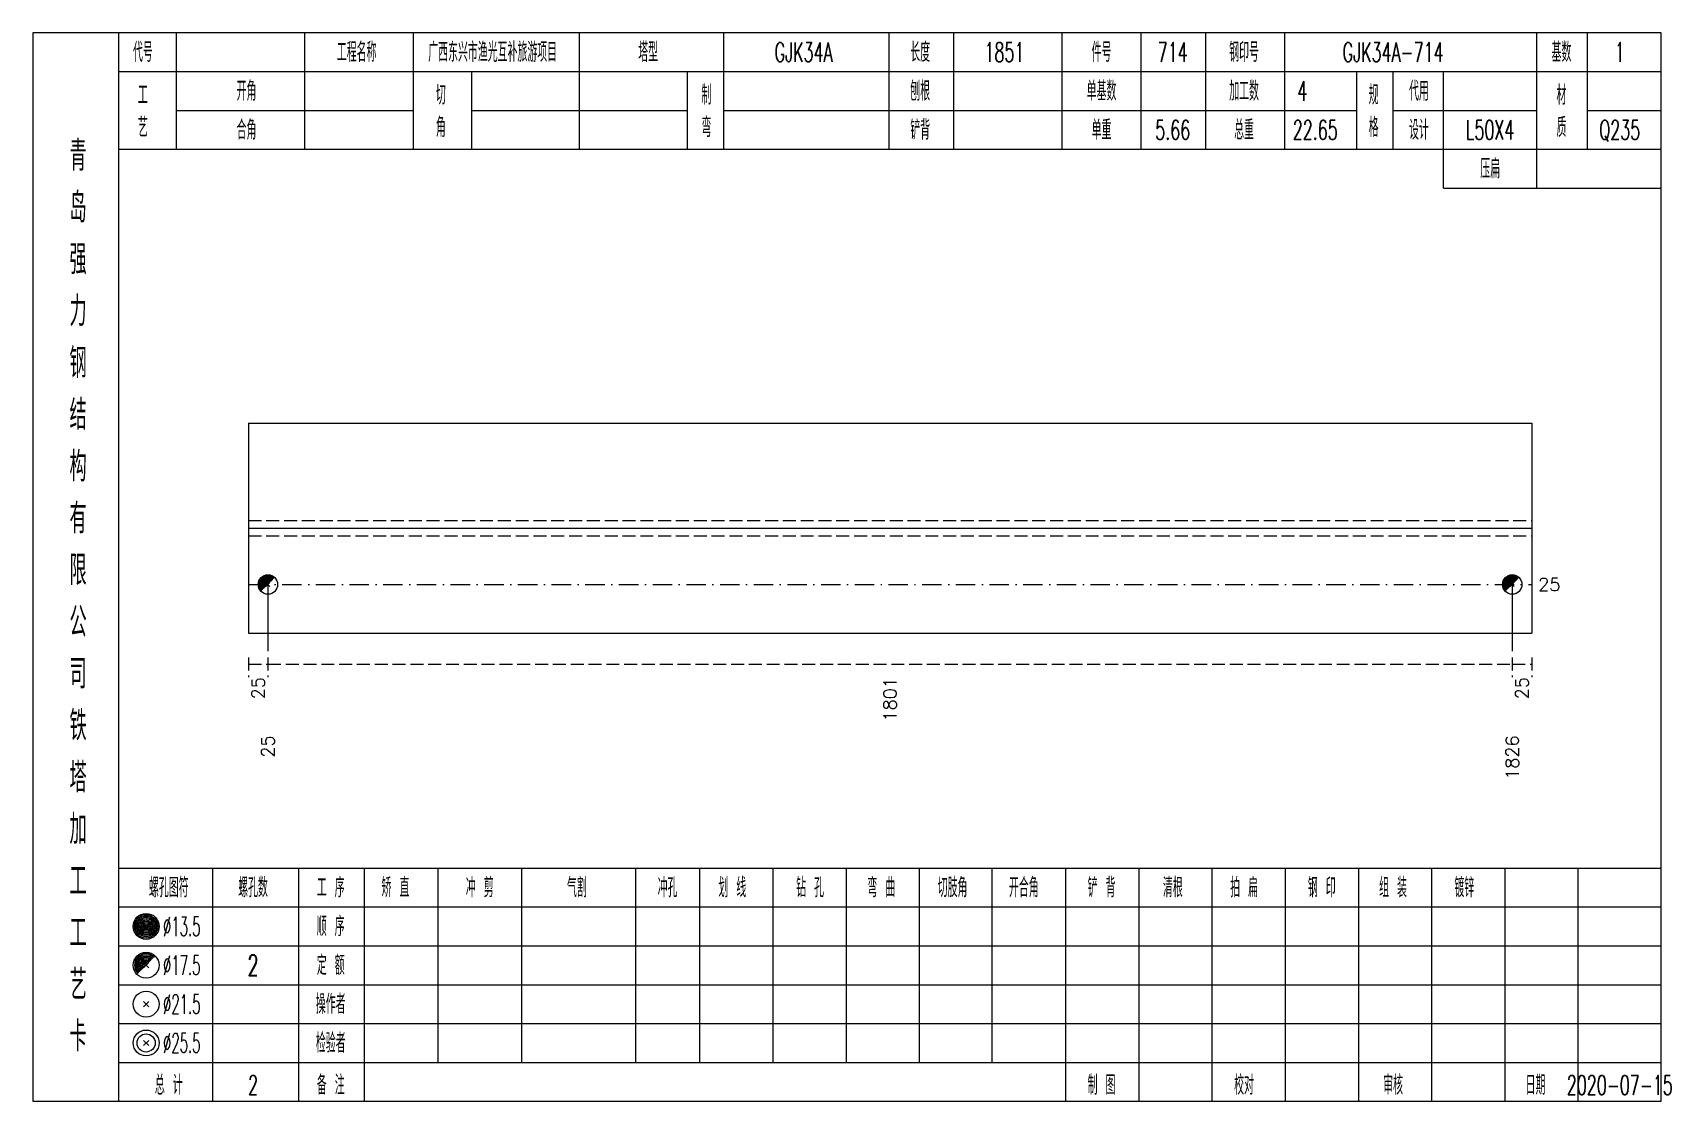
# Model space of a CAD drawing. Extents: x 0 to 2606, y -377 to 6479.
# Drawn here: x 1829.8 to 2082.7, y 3325 to 3490 of the extents above; entities that cross this region are included whole.
import ezdxf
from ezdxf.enums import TextEntityAlignment as Align

# ---------------------------------------------------------------- set-up
doc = ezdxf.new("R2010")
doc.units = 0
doc.header["$MEASUREMENT"] = 0
doc.linetypes.add('一点画线', pattern=[5.2, 3, -1, 0.2, -1])
doc.linetypes.add('虚线', pattern=[2.75, 2, -0.75])
doc.layers.get('0').update_dxf_attribs({"linetype": 'CONTINUOUS', "lineweight": 25})
doc.layers.add('1', color=7, linetype='CONTINUOUS', lineweight=25)
doc.layers.add('4', color=7, linetype='CONTINUOUS', lineweight=25)
doc.styles.get("Standard").update_dxf_attribs({"font": 'simplex.shx', "width": 0.7, "height": 3, "bigfont": 'gbhzfs.shx'})

msp = doc.modelspace()

# ---------------------------------------------------------------- texts
at = {"color": 7, "linetype": 'Continuous', "lineweight": 13}
msp.add_text('25', height=2, dxfattribs=at).set_placement((2062.2, 3404.8), align=Align.MIDDLE_LEFT)
at = {"color": 8, "linetype": 'Continuous', "lineweight": 9}
for s, p in [('25', (1864.6, 3390.5)), ('1801', (1962.15, 3390.5)), ('25', (2059.7, 3390.5))]:
    msp.add_text(s, height=2, rotation=90, dxfattribs=at).set_placement(p, align=Align.MIDDLE_RIGHT)
at = {"layer": '1', "color": 7, "linetype": 'Continuous', "lineweight": 13}
for s, p in [('25', (1866.1, 3381.5)), ('1826', (2058.2, 3381.5))]:
    msp.add_text(s, height=2, rotation=90, dxfattribs=at).set_placement(p, align=Align.MIDDLE_RIGHT)
at = {"layer": '4', "color": 1, "linetype": 'Continuous', "lineweight": 13}
for s, height, width, p in [('代号', 3, 0.6, (1846.8, 3487)), ('工程名称', 3, 0.6, (1879.8, 3487)), ('广西东兴市渔光互补旅游项目', 3, 0.6, (1900.8, 3487)), ('塔型', 3, 0.6, (1924.8, 3487)), ('GJK34A', 3, 0.6, (1948.8, 3487)), ('长度', 3, 0.6, (1966.8, 3487)), ('1851', 3, 0.6, (1979.8, 3487)), ('件号', 3, 0.6, (1994.8, 3487)), ('714', 3, 0.6, (2005.8, 3487)), ('钢印号', 3, 0.6, (2016.8, 3487)), ('GJK34A-714', 3, 0.6, (2039.8, 3487)), ('基数', 3, 0.6, (2065.8, 3487)), ('1', 3, 0.6, (2074.8, 3487)), ('工', 3, 0.6, (1846.8, 3480.4)), ('开角', 3, 0.6, (1862.8, 3481)), ('切', 3, 0.6, (1892.8, 3480.4)), ('制', 3, 0.6, (1933.8, 3480.4)), ('刨根', 3, 0.6, (1966.8, 3481)), ('单基数', 3, 0.6, (1994.8, 3481)), ('加工数', 3, 0.6, (2016.8, 3481)), ('4', 3, 0.6, (2025.8, 3481)), ('规', 3, 0.6, (2036.8, 3480.4)), ('代用', 3, 0.6, (2043.8, 3481)), ('材', 3, 0.6, (2065.8, 3480.4)), ('艺', 3, 0.6, (1846.8, 3475.4)), ('合角', 3, 0.6, (1862.8, 3475)), ('角', 3, 0.6, (1892.8, 3475.4)), ('弯', 3, 0.6, (1933.8, 3475.4)), ('铲背', 3, 0.6, (1966.8, 3475)), ('单重', 3, 0.6, (1994.8, 3475)), ('5.66', 3, 0.6, (2005.8, 3475)), ('总重', 3, 0.6, (2016.8, 3475)), ('22.65', 3, 0.6, (2027.8, 3475)), ('格', 3, 0.6, (2036.8, 3475.4)), ('设计', 3, 0.6, (2043.8, 3475)), ('L50X4', 3, 0.6, (2054.8, 3475)), ('质', 3, 0.6, (2065.8, 3475.4)), ('Q235', 3, 0.6, (2074.8, 3475)), ('青', 4.6, 0.8, (1836.8, 3471)), ('压扁', 3, 0.6, (2054.8, 3469)), ('岛', 4.6, 0.8, (1836.8, 3463)), ('强', 4.6, 0.8, (1836.8, 3455)), ('力', 4.6, 0.8, (1836.8, 3447)), ('钢', 4.6, 0.8, (1836.8, 3439)), ('结', 4.6, 0.8, (1836.8, 3431)), ('构', 4.6, 0.8, (1836.8, 3423)), ('有', 4.6, 0.8, (1836.8, 3415)), ('限', 4.6, 0.8, (1836.8, 3407)), ('公', 4.6, 0.8, (1836.8, 3399)), ('司', 4.6, 0.8, (1836.8, 3391)), ('铁', 4.6, 0.8, (1836.8, 3383)), ('塔', 4.6, 0.8, (1836.8, 3375)), ('加', 4.6, 0.8, (1836.8, 3367)), ('工', 4.6, 0.8, (1836.8, 3359)), ('螺孔图符', 3, 0.6, (1850.8, 3358)), ('螺孔数', 3, 0.6, (1863.8, 3358)), ('工 序', 3, 0.6, (1875.8, 3358)), ('矫 直', 3, 0.6, (1885.8, 3358)), ('冲 剪', 3, 0.6, (1898.8, 3358)), ('气割', 3, 0.6, (1913.8, 3358)), ('冲孔', 3, 0.6, (1927.8, 3358)), ('划 线', 3, 0.6, (1937.8, 3358)), ('钻 孔', 3, 0.6, (1949.8, 3358)), ('弯 曲', 3, 0.6, (1960.8, 3358)), ('切肢角', 3, 0.6, (1971.8, 3358)), ('开合角', 3, 0.6, (1982.8, 3358)), ('铲 背', 3, 0.6, (1994.8, 3358)), ('清根', 3, 0.6, (2005.8, 3358)), ('拍 扁', 3, 0.6, (2016.8, 3358)), ('钢 印', 3, 0.6, (2028.8, 3358)), ('组 装', 3, 0.6, (2039.8, 3358)), ('镀锌', 3, 0.6, (2050.8, 3358)), ('工', 4.6, 0.8, (1836.8, 3351)), ('%%C13.5', 3, 0.5, (1852.8, 3352)), ('顺 序', 3, 0.6, (1875.8, 3352)), ('%%C17.5', 3, 0.5, (1852.8, 3346)), ('2', 3.2, 0.6, (1863.8, 3346)), ('定 额', 3, 0.6, (1875.8, 3346)), ('艺', 4.6, 0.8, (1836.8, 3343)), ('%%C21.5', 3, 0.5, (1852.8, 3340)), ('操作者', 3, 0.6, (1875.8, 3340)), ('卡', 4.6, 0.8, (1836.8, 3335)), ('%%C25.5', 3, 0.5, (1852.8, 3334)), ('检验者', 3, 0.6, (1875.8, 3334)), ('总 计', 3, 0.6, (1850.8, 3327.5)), ('2', 3, 0.6, (1863.8, 3327.5)), ('备 注', 3, 0.6, (1875.8, 3327.5)), ('制 图', 3, 0.6, (1994.8, 3327.5)), ('校对', 3, 0.6, (2016.8, 3327.5)), ('审核', 3, 0.6, (2039.8, 3327.5)), ('日期', 3, 0.6, (2061.8, 3327.5)), ('2020-07-15', 3, 0.6, (2074.8, 3327.5))]:
    msp.add_text(s, height=height, dxfattribs=dict(at, width=width)).set_placement(p, align=Align.MIDDLE_CENTER)

# ---------------------------------------------------------------- linework, layer by layer
at = {"color": 7, "linetype": 'Continuous', "lineweight": 18}
for p, q in [((1863.1, 3429.7), (1863.1, 3397.3)), ((1863.1, 3429.7), (2061.2, 3429.7)), ((2061.2, 3429.7), (2061.2, 3397.3)), ((1863.1, 3413.5), (2061.2, 3413.5))]:
    msp.add_line(p, q, dxfattribs=at)
at = {"color": 1, "linetype": '虚线', "lineweight": 18}
for p, q in [((1863.1, 3414.7), (2061.2, 3414.7)), ((1863.1, 3412.3), (2061.2, 3412.3))]:
    msp.add_line(p, q, dxfattribs=at)
at = {"color": 3, "linetype": '一点画线', "lineweight": 13}
msp.add_line((1863.1, 3404.8), (2061.2, 3404.8), dxfattribs=at)
at = {"color": 7, "linetype": 'Continuous', "lineweight": 13}
for p, q in [((1866.1, 3404.8), (1866.1, 3394.5)), ((2058.2, 3404.8), (2058.2, 3394.5))]:
    msp.add_line(p, q, dxfattribs=at)
at = {"color": 8, "linetype": '虚线', "lineweight": 9}
for p, q in [((1863.1, 3393.5), (1863.1, 3390.5)), ((1863.1, 3392.5), (1866.1, 3392.5)), ((1866.1, 3393.5), (1866.1, 3390.5)), ((1866.1, 3393.5), (1866.1, 3390.5)), ((1866.1, 3392.5), (2058.2, 3392.5)), ((2058.2, 3393.5), (2058.2, 3390.5)), ((2058.2, 3393.5), (2058.2, 3390.5)), ((2058.2, 3392.5), (2061.2, 3392.5)), ((2061.2, 3393.5), (2061.2, 3390.5))]:
    msp.add_line(p, q, dxfattribs=at)
at = {"layer": '1', "color": 7, "linetype": 'Continuous', "lineweight": 0}
for p, q in [((1865.8, 3404.5), (1866.4, 3405.1)), ((1865.8, 3405.1), (1866.4, 3404.5)), ((2057.9, 3404.5), (2058.5, 3405.1)), ((2057.9, 3405.1), (2058.5, 3404.5))]:
    msp.add_line(p, q, dxfattribs=at)
at = {"layer": '1', "color": 7, "linetype": 'Continuous', "lineweight": 18}
msp.add_line((1863.1, 3397.3), (2061.2, 3397.3), dxfattribs=at)
at = {"layer": '1', "color": 7, "linetype": 'Continuous', "lineweight": 13}
for centre in [(1866.1, 3404.8), (2058.2, 3404.8)]:
    msp.add_circle(centre, 1.5, dxfattribs=at)
for centre, radius in [((1866.1, 3404.8), 1.35), ((1866.1, 3404.8), 1.2), ((1866.1, 3404.8), 1.05), ((1866.1, 3404.8), 0.9), ((1866.1, 3404.8), 0.75), ((1866.1, 3404.8), 0.6), ((1866.1, 3404.8), 0.45), ((1866.1, 3404.8), 0.3), ((1866.1, 3404.8), 0.15), ((2058.2, 3404.8), 1.35), ((2058.2, 3404.8), 1.2), ((2058.2, 3404.8), 1.05), ((2058.2, 3404.8), 0.9), ((2058.2, 3404.8), 0.75), ((2058.2, 3404.8), 0.6), ((2058.2, 3404.8), 0.45), ((2058.2, 3404.8), 0.3), ((2058.2, 3404.8), 0.15)]:
    msp.add_arc(centre, radius, 45, 225, dxfattribs=at)
at = {"layer": '4', "color": 1, "linetype": 'Continuous', "lineweight": 18}
for p, q in [((1843.1, 3325), (1843.1, 3490)), ((1852, 3472), (1852, 3490)), ((1871.8, 3472), (1871.8, 3490)), ((1888.6, 3472), (1888.6, 3490)), ((1914.2, 3472), (1914.2, 3490)), ((1936.5, 3472), (1936.5, 3490)), ((1962, 3472), (1962, 3490)), ((1972, 3472), (1972, 3490)), ((1988.7, 3472), (1988.7, 3490)), ((2000.9, 3472), (2000.9, 3490)), ((2010.9, 3472), (2010.9, 3490)), ((2023.1, 3472), (2023.1, 3490)), ((2062, 3466), (2062, 3490)), ((2069.8, 3472), (2069.8, 3490)), ((1843.1, 3484), (2081.2, 3484)), ((1897.6, 3472), (1897.6, 3484)), ((1930.9, 3472), (1930.9, 3484)), ((2034.2, 3472), (2034.2, 3484)), ((2039.8, 3472), (2039.8, 3484)), ((2047.6, 3466), (2047.6, 3484)), ((1852, 3478), (1888.6, 3478)), ((1897.6, 3478), (1930.9, 3478)), ((1936.5, 3478), (2034.2, 3478)), ((2039.8, 3478), (2062, 3478)), ((2069.8, 3478), (2081.2, 3478)), ((1843.1, 3472), (2081.2, 3472)), ((2047.6, 3466), (2081.2, 3466)), ((1843.1, 3361), (2081.2, 3361)), ((1857.6, 3325), (1857.6, 3361)), ((1870.9, 3325), (1870.9, 3361)), ((1881, 3325), (1881, 3361)), ((1892.4, 3331), (1892.4, 3361)), ((1905.3, 3331), (1905.3, 3361)), ((1922.9, 3331), (1922.9, 3361)), ((1932.8, 3331), (1932.8, 3361)), ((1944.1, 3331), (1944.1, 3361)), ((1955.4, 3331), (1955.4, 3361)), ((1966.7, 3331), (1966.7, 3361)), ((1977.9, 3331), (1977.9, 3361)), ((1989.3, 3331), (1989.3, 3361)), ((2000.6, 3331), (2000.6, 3361)), ((2011.9, 3331), (2011.9, 3361)), ((2023.2, 3331), (2023.2, 3361)), ((2034.5, 3331), (2034.5, 3361)), ((2045.8, 3331), (2045.8, 3361)), ((2057.1, 3331), (2057.1, 3361)), ((2068.4, 3331), (2068.4, 3361)), ((1843.1, 3355), (2081.2, 3355)), ((1843.1, 3349), (2081.2, 3349)), ((1843.1, 3343), (2081.2, 3343)), ((1843.1, 3337), (2081.2, 3337)), ((1843.1, 3331), (2081.2, 3331)), ((1989.3, 3325), (1989.3, 3331)), ((2000.6, 3325), (2000.6, 3331)), ((2011.9, 3325), (2011.9, 3331)), ((2023.2, 3325), (2023.2, 3331)), ((2034.5, 3325), (2034.5, 3331)), ((2045.8, 3325), (2045.8, 3331)), ((2057.1, 3325), (2057.1, 3331)), ((2068.4, 3325), (2068.4, 3331))]:
    msp.add_line(p, q, dxfattribs=at)
at = {"layer": '4', "color": 7, "linetype": 'Continuous', "lineweight": 13}
for p, q in [((1847.1, 3351.8), (1847.5, 3352.2)), ((1847.5, 3351.8), (1847.1, 3352.2)), ((1846.9, 3339.6), (1847.7, 3340.4)), ((1847.7, 3339.6), (1846.9, 3340.4)), ((1846.9, 3333.6), (1847.7, 3334.4)), ((1847.7, 3333.6), (1846.9, 3334.4))]:
    msp.add_line(p, q, dxfattribs=at)
at = {"layer": '4', "color": 7, "linetype": 'Continuous', "lineweight": 0}
for p, q in [((1846.9, 3345.6), (1847.7, 3346.4)), ((1846.9, 3346.4), (1847.7, 3345.6))]:
    msp.add_line(p, q, dxfattribs=at)
at = {"layer": '4', "color": 1, "linetype": 'Continuous', "lineweight": 18}
msp.add_lwpolyline([(1829.8, 3490), (1829.8, 3325), (2081.2, 3325), (2081.2, 3490)], close=True, dxfattribs=at)
at = {"layer": '4', "color": 7, "linetype": 'Continuous', "lineweight": 13}
for centre, radius in [((1847.3, 3352), 2), ((1847.3, 3352), 1.8), ((1847.3, 3352), 1.6), ((1847.3, 3352), 1.4), ((1847.3, 3352), 1.2), ((1847.3, 3352), 1), ((1847.3, 3352), 0.8), ((1847.3, 3352), 0.6), ((1847.3, 3352), 0.4), ((1847.3, 3352), 0.2), ((1847.3, 3346), 2), ((1847.3, 3340), 2), ((1847.3, 3334), 2), ((1847.3, 3334), 1.4)]:
    msp.add_circle(centre, radius, dxfattribs=at)
for radius in [1.8, 1.6, 1.4, 1.2, 1, 0.8, 0.6, 0.4, 0.2]:
    msp.add_arc((1847.3, 3346), radius, 45, 225, dxfattribs=at)

msp.set_redraw_order([(e.dxf.handle, doc.entitydb.next_handle()) for e in msp.query("TEXT MTEXT ATTDEF DIMENSION ARC_DIMENSION")])  # texts and dimensions are drawn at this point

doc.saveas('drawing.dxf')
